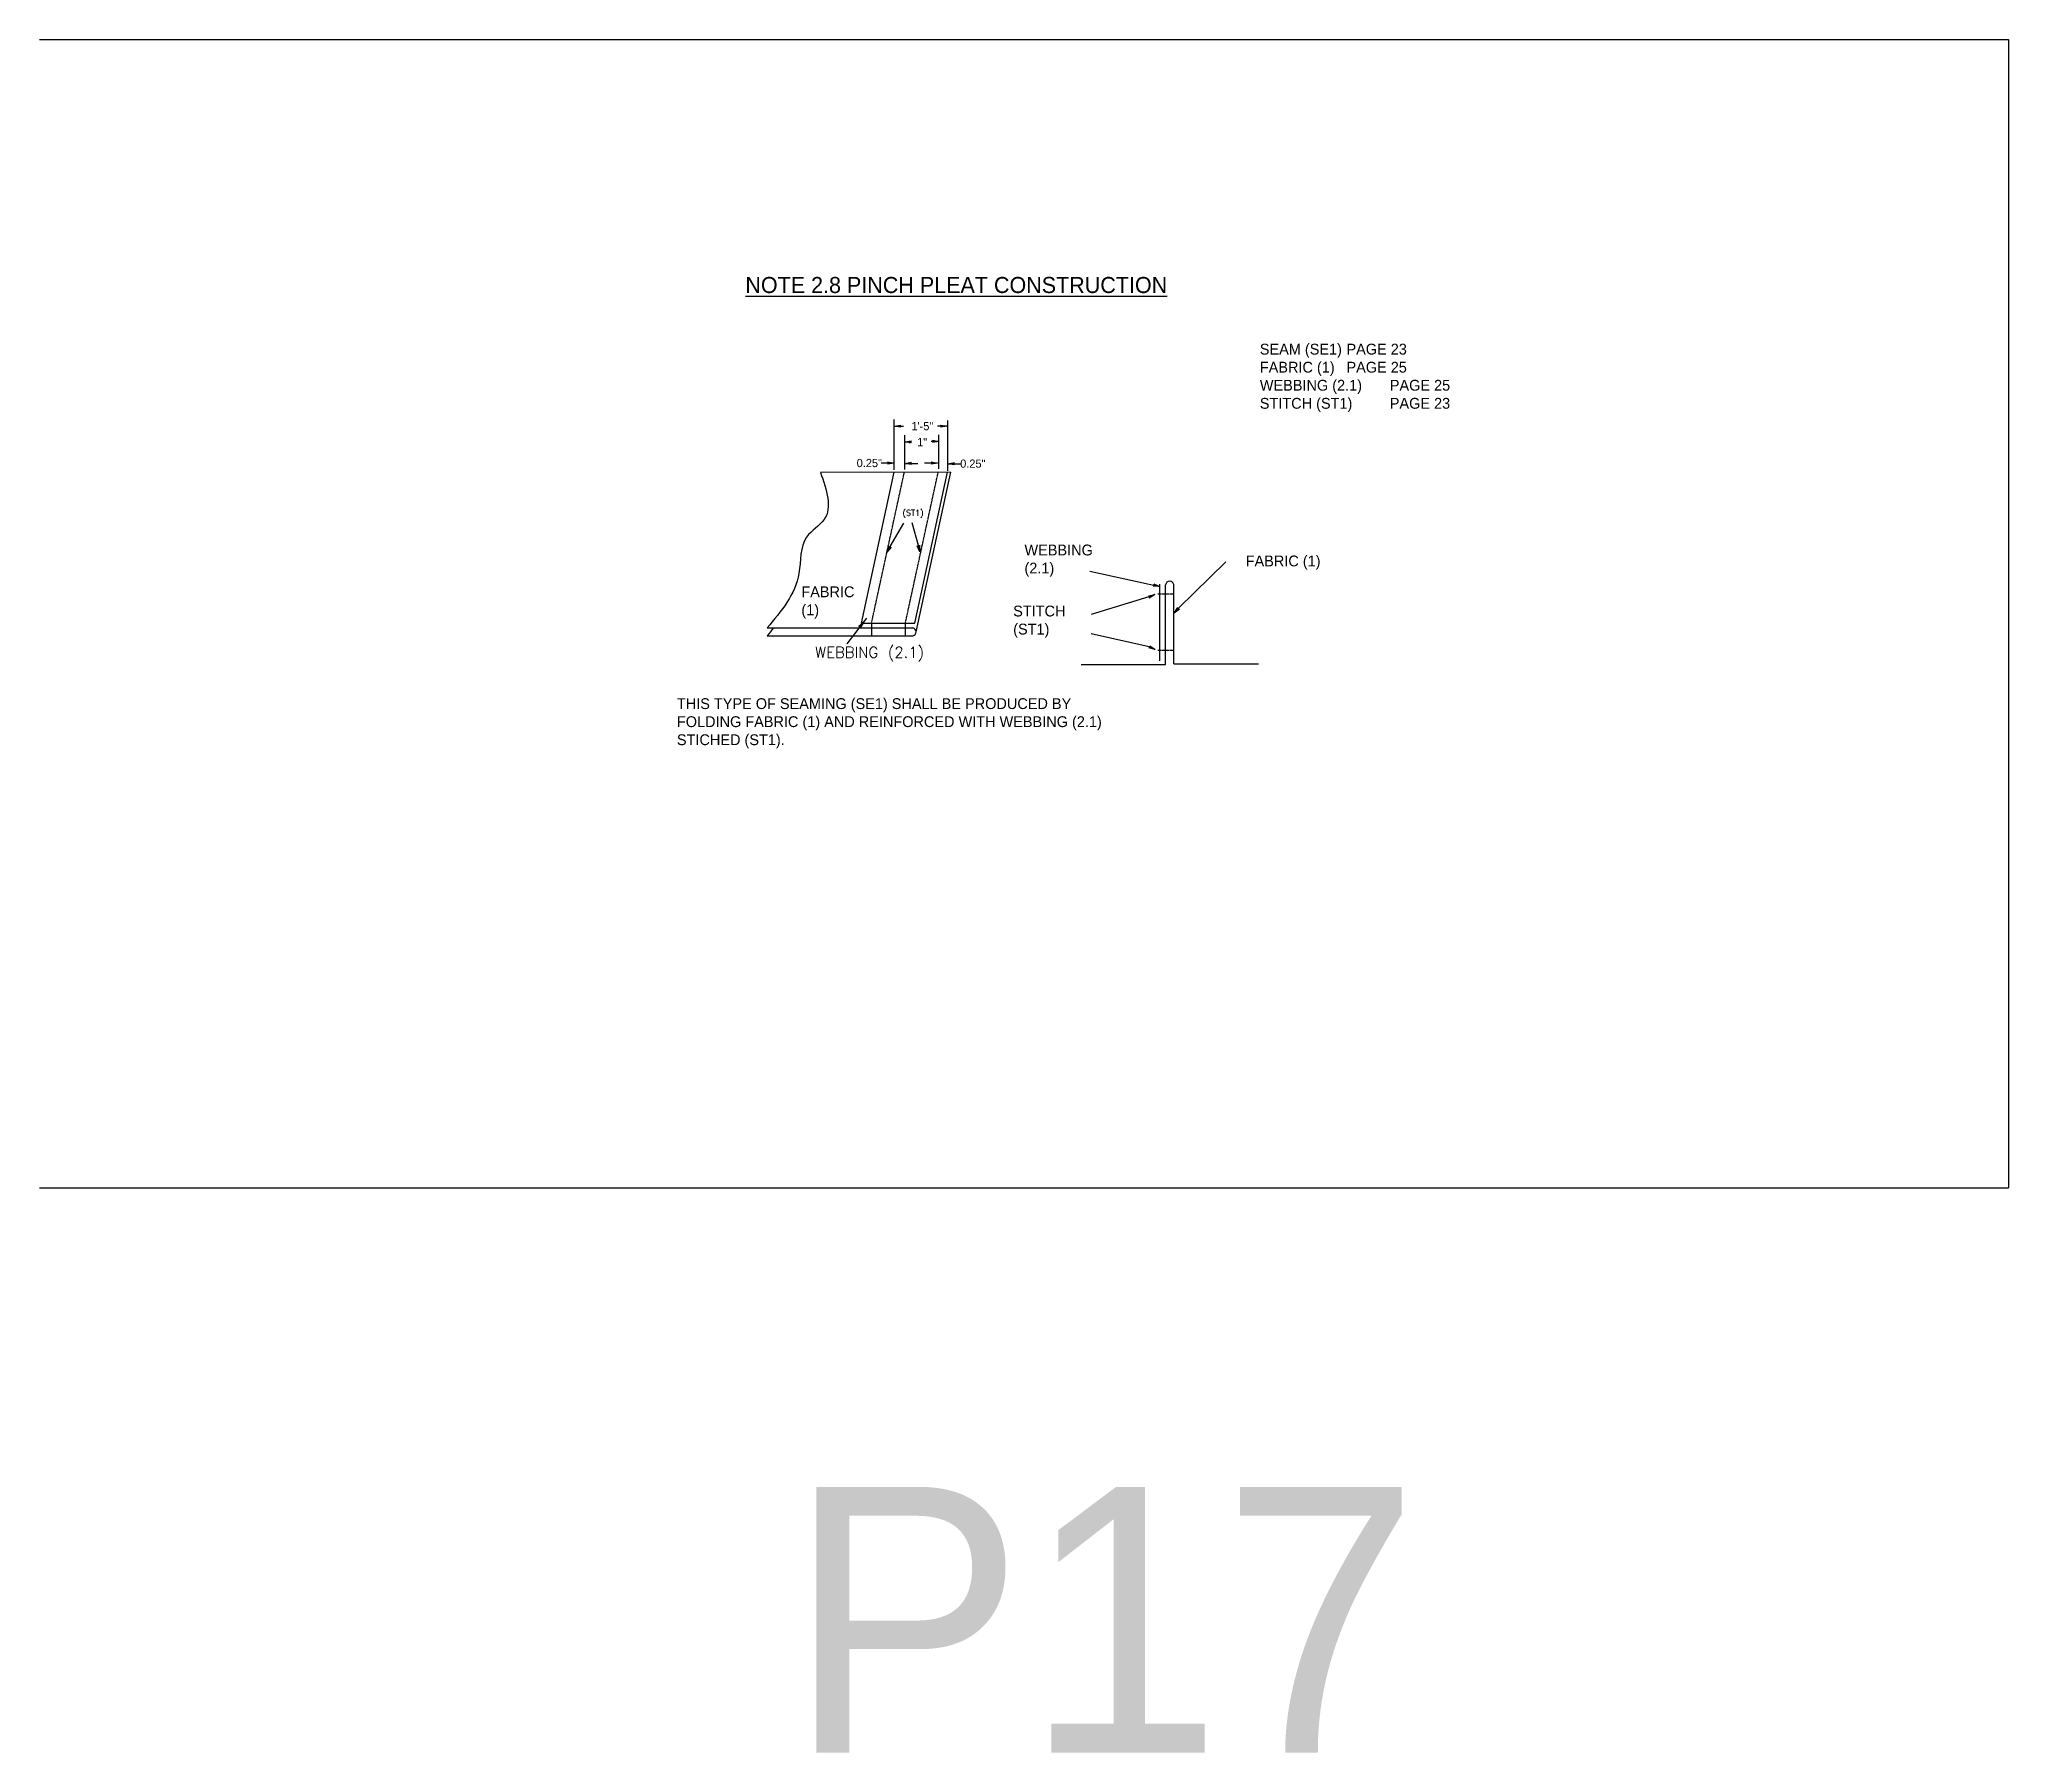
# Model space of a CAD drawing. Header units: inches. Extents: x 1631 to 16634, y 11819 to 13981.
# Drawn here: x 5831 to 6431, y 11824 to 12346 of the extents above; entities that cross this region are included whole.
import ezdxf

# ---------------------------------------------------------------- set-up
doc = ezdxf.new("R2010")
doc.units = ezdxf.units.IN
doc.header["$MEASUREMENT"] = 0
doc.linetypes.add('HIDDEN', pattern=[0.375, 0.25, -0.125])
for name, color, linetype in [('DIMENSION', 7, 'Continuous'), ('Object', 7, 'Continuous'), ('PEN1', 5, 'Continuous'), ('STECH', 7, 'HIDDEN'), ('TEXT', 7, 'Continuous')]:
    doc.layers.add(name, color=color, linetype=linetype)
doc.styles.add('style1', font='txt.shx')
doc.dimstyles.get("Standard").update_dxf_attribs({"dimtxt": 2.5, "dimasz": 3.5, "dimexe": 0.18, "dimexo": 0.0625, "dimgap": 0.09, "dimtad": 0, "dimtih": 1, "dimtoh": 1, "dimdec": 4, "dimzin": 0, "dimdsep": 46, "dimlunit": 3, "dimtxsty": 'Standard', "dimcen": 0.09, "dimadec": 0, "dimazin": 0, "dimtfac": 1, "dimtdec": 4, "dimtofl": 0, "dimtmove": 0, "dimatfit": 3, "dimfxl": 0, "dimtolj": 1, "dimtzin": 0, "dimarcsym": 0})

msp = doc.modelspace()

# ---------------------------------------------------------------- texts
at = {"layer": 'DIMENSION', "linetype": 'Continuous', "char_height": 3.3, "attachment_point": 1}
for s, insert, width in [('WEBBING (2.1)', (6131.55654, 12191.67775), 19.9441576), ('FABRIC (1)', (6198.96135, 12188.34373), 24.3140945), ('FABRIC (1)', (6063.58433, 12178.94104), 15.2229492), ('STITCH (ST1)', (6128.12342, 12173.07763), 19.9441576)]:
    msp.add_mtext(s, dxfattribs=dict(at, insert=insert, width=width))
at = {"layer": 'TEXT', "ltscale": 0.015, "style": 'style1'}
for s, height, p in [('(ST1)', 1.791136, (6094.3889, 12200.44749)), ('WEBBING (2.1)', 3.3, (6067.76109, 12157.20453))]:
    msp.add_text(s, height=height, dxfattribs=at).set_placement(p)
at = {"layer": 'TEXT'}
msp.add_text('P17', height=80.977854, dxfattribs=at).set_placement((6059.25188, 11823.56976))
at = {"layer": 'TEXT', "char_height": 3.3, "attachment_point": 1}
for s, insert, width in [('\\pt91.8192;{\\C0;     \\H1.485x;   \\LNOTE 2.8 PINCH PLEAT CONSTRUCTION}', (6034.92803, 12273.23374), 196.0566207), ('SEAM (SE1)^IPAGE 23\\PFABRIC (1)^IPAGE 25\\PWEBBING (2.1)^IPAGE 25\\PSTITCH (ST1)^IPAGE 23', (6203.26917, 12252.88274), 210.3834797), ('\\pt91.8192;{\\H1x;\\C0;THIS TYPE OF SEAMING (SE1) SHALL BE PRODUCED BY FOLDING FABRIC (1) AND REINFORCED WITH WEBBING (2.1) STICHED (ST1).\\C256;}', (6025.66333, 12144.86921), 137.8039044)]:
    msp.add_mtext(s, dxfattribs=dict(at, insert=insert, width=width))
at = {"layer": 'TEXT', "char_height": 2.5, "attachment_point": 5}
for s, insert in [('1\'-5"', (6100.4485, 12227.76301)), ('1"', (6100.3923, 12222.90739)), ('0.25"', (6084.28493, 12216.52259)), ('0.25"', (6115.82166, 12216.33122))]:
    msp.add_mtext(s, dxfattribs=dict(at, insert=insert))

# ---------------------------------------------------------------- blocks, each defined once
blk = doc.blocks.new('_OPEN')
at = {"color": 0, "linetype": 'ByBlock'}
for p, q in [((-1, 0.17), (0, 0)), ((0, 0), (-1, -0.17)), ((0, 0), (-1, 0))]:
    blk.add_line(p, q, dxfattribs=at)

# ---------------------------------------------------------------- linework, layer by layer
at = {"layer": 'DIMENSION'}
for p, q in [((6109.06873, 12213.73636), (6069.38746, 12213.67369)), ((6081.88836, 12167.70978), (6091.89595, 12213.70924)), ((6098.13985, 12167.70978), (6108.15302, 12213.73492)), ((6098.51134, 12165.08257), (6109.09641, 12213.73641)), ((6053.12547, 12166.27223), (6097.58873, 12166.27223)), ((6053.12547, 12163.8929), (6097.58873, 12163.8929)), ((6081.88836, 12167.70978), (6098.13985, 12167.70978))]:
    msp.add_line(p, q, dxfattribs=at)
msp.add_spline([(6069.38746, 12213.67369), (6070.52508, 12199.31579), (6065.1962, 12193.99118), (6062.85149, 12182.91597), (6053.12547, 12166.27223)], degree=3, dxfattribs=at)
msp.add_open_spline([(6055.12277, 12166.27223), (6054.46501, 12165.47565), (6053.79524, 12164.68427), (6053.12547, 12163.8929)], degree=3, dxfattribs=at)
at = {"layer": 'Object'}
for p, q in [((6174.54035, 12155.17381), (6174.54035, 12179.43448)), ((6177.10275, 12155.30141), (6177.10275, 12179.56208)), ((6148.81171, 12155.17381), (6174.54035, 12155.17381)), ((6177.10275, 12155.30141), (6202.83139, 12155.30141))]:
    msp.add_line(p, q, dxfattribs=at)
msp.add_arc((6175.83639, 12179.20017), 1.31706, 15.94937442, 169.75238945, dxfattribs=at)
at = {"layer": 'PEN1'}
msp.add_line((6172.82049, 12156.29747), (6172.82049, 12179.64917), dxfattribs=at)
at = {"layer": 'STECH', "ltscale": 0.015}
for p, q in [((6084.94808, 12167.70978), (6094.95672, 12213.71408)), ((6095.25735, 12167.70978), (6105.26953, 12213.73036))]:
    msp.add_line(p, q, dxfattribs=at)
at = {"layer": 'STECH'}
for p, q in [((6172.15566, 12176.63601), (6176.88748, 12176.63601)), ((6173.26467, 12176.63601), (6174.54035, 12176.63601)), ((6172.15566, 12159.46761), (6176.88748, 12159.46761))]:
    msp.add_line(p, q, dxfattribs=at)
at = {"layer": 'TEXT'}
for p, q in [((5831.41637, 12345.62554), (6431.41637, 12345.62554)), ((6431.41637, 12345.62554), (6431.41637, 11995.62554)), ((6431.41637, 12345.62554), (6431.41637, 11995.62554)), ((6091.86827, 12214.42511), (6091.86827, 12229.76301)), ((6108.23833, 12214.12704), (6108.23833, 12229.46495)), ((6093.86827, 12227.76301), (6094.74327, 12227.76301)), ((6095.08842, 12214.60497), (6095.08842, 12224.99732)), ((6096.36827, 12222.81745), (6096.86042, 12222.81745)), ((6103.51477, 12223.10976), (6103.09026, 12223.10976)), ((6105.9485, 12227.76301), (6105.0735, 12227.76301)), ((6105.51477, 12214.71741), (6105.51477, 12225.10976)), ((6089.86827, 12216.52259), (6087.86827, 12216.52259)), ((6091.86827, 12214.42511), (6091.86827, 12218.52259)), ((6097.08842, 12216.40511), (6099.08842, 12216.40511)), ((6103.08842, 12216.51181), (6101.08842, 12216.51181)), ((6105.51477, 12214.71741), (6105.51477, 12218.9216)), ((6108.23833, 12214.12704), (6108.23833, 12218.33122)), ((6110.23833, 12216.33122), (6112.23833, 12216.33122)), ((6090.67784, 12191.06615), (6094.84237, 12198.16793)), ((6099.23079, 12191.40154), (6097.33244, 12198.28658)), ((6192.86644, 12186.47325), (6178.50935, 12172.26537)), ((6151.46182, 12183.61968), (6172.82049, 12178.94567)), ((6169.4453, 12175.71386), (6151.92959, 12170.39451)), ((6169.59267, 12160.52058), (6151.86721, 12164.47333)), ((5831.41637, 11995.62554), (6431.41637, 11995.62554))]:
    msp.add_line(p, q, dxfattribs=at)
at = {"layer": 'TEXT', "ltscale": 0.015}
for p, q in [((6084.94808, 12167.70978), (6084.94808, 12163.8929)), ((6095.25735, 12167.70978), (6095.25735, 12163.8929))]:
    msp.add_line(p, q, dxfattribs=at)
at = {"layer": 'TEXT'}
msp.add_arc((6097.28303, 12165.08257), 1.22832, 284.41123533, 75.58876467, dxfattribs=at)

# ---------------------------------------------------------------- block references
at = {"layer": 'TEXT', "yscale": 2, "zscale": 2}
for p, xscale, rotation in [((6091.86827, 12227.76301), 2, 180), ((6095.08842, 12222.99732), 2, 180), ((6095.08842, 12216.40511), 2, 180), ((6108.23833, 12216.33122), 2, 180), ((6089.65549, 12189.3472), 2.000000000000045, 239.2579103211373), ((6099.6799, 12189.45262), 2.000000000000104, 282.976933005789), ((6171.29428, 12176.47627), 2.000000000000007, 22.40829021790862), ((6172.82049, 12178.94567), 2.000000000000007, 347.5613240060517), ((6177.18732, 12170.76463), 2.000000000000007, 228.6224885519886), ((6171.42044, 12159.70864), 2.000000000000007, 336.0479193936745)]:
    msp.add_blockref('_OPEN', p, dxfattribs=dict(at, xscale=xscale, rotation=rotation))
at = {"layer": 'TEXT', "xscale": 2, "yscale": 2, "zscale": 2}
for p in [(6107.9485, 12227.76301), (6105.51477, 12223.10976), (6091.86827, 12216.52259), (6105.08842, 12216.51181)]:
    msp.add_blockref('_OPEN', p, dxfattribs=at)

msp.set_redraw_order([(e.dxf.handle, doc.entitydb.next_handle()) for e in msp.query("TEXT MTEXT ATTDEF DIMENSION ARC_DIMENSION")])  # texts and dimensions are drawn at this point

# ---------------------------------------------------------------- leaders
at = {"layer": 'DIMENSION'}
msp.add_leader([(6083.45201, 12169.22833), (6077.45484, 12161.47909)], dimstyle='Standard', override={"dimgap": 0.09, "dimtad": 0}, dxfattribs=at)

doc.saveas('drawing.dxf')
